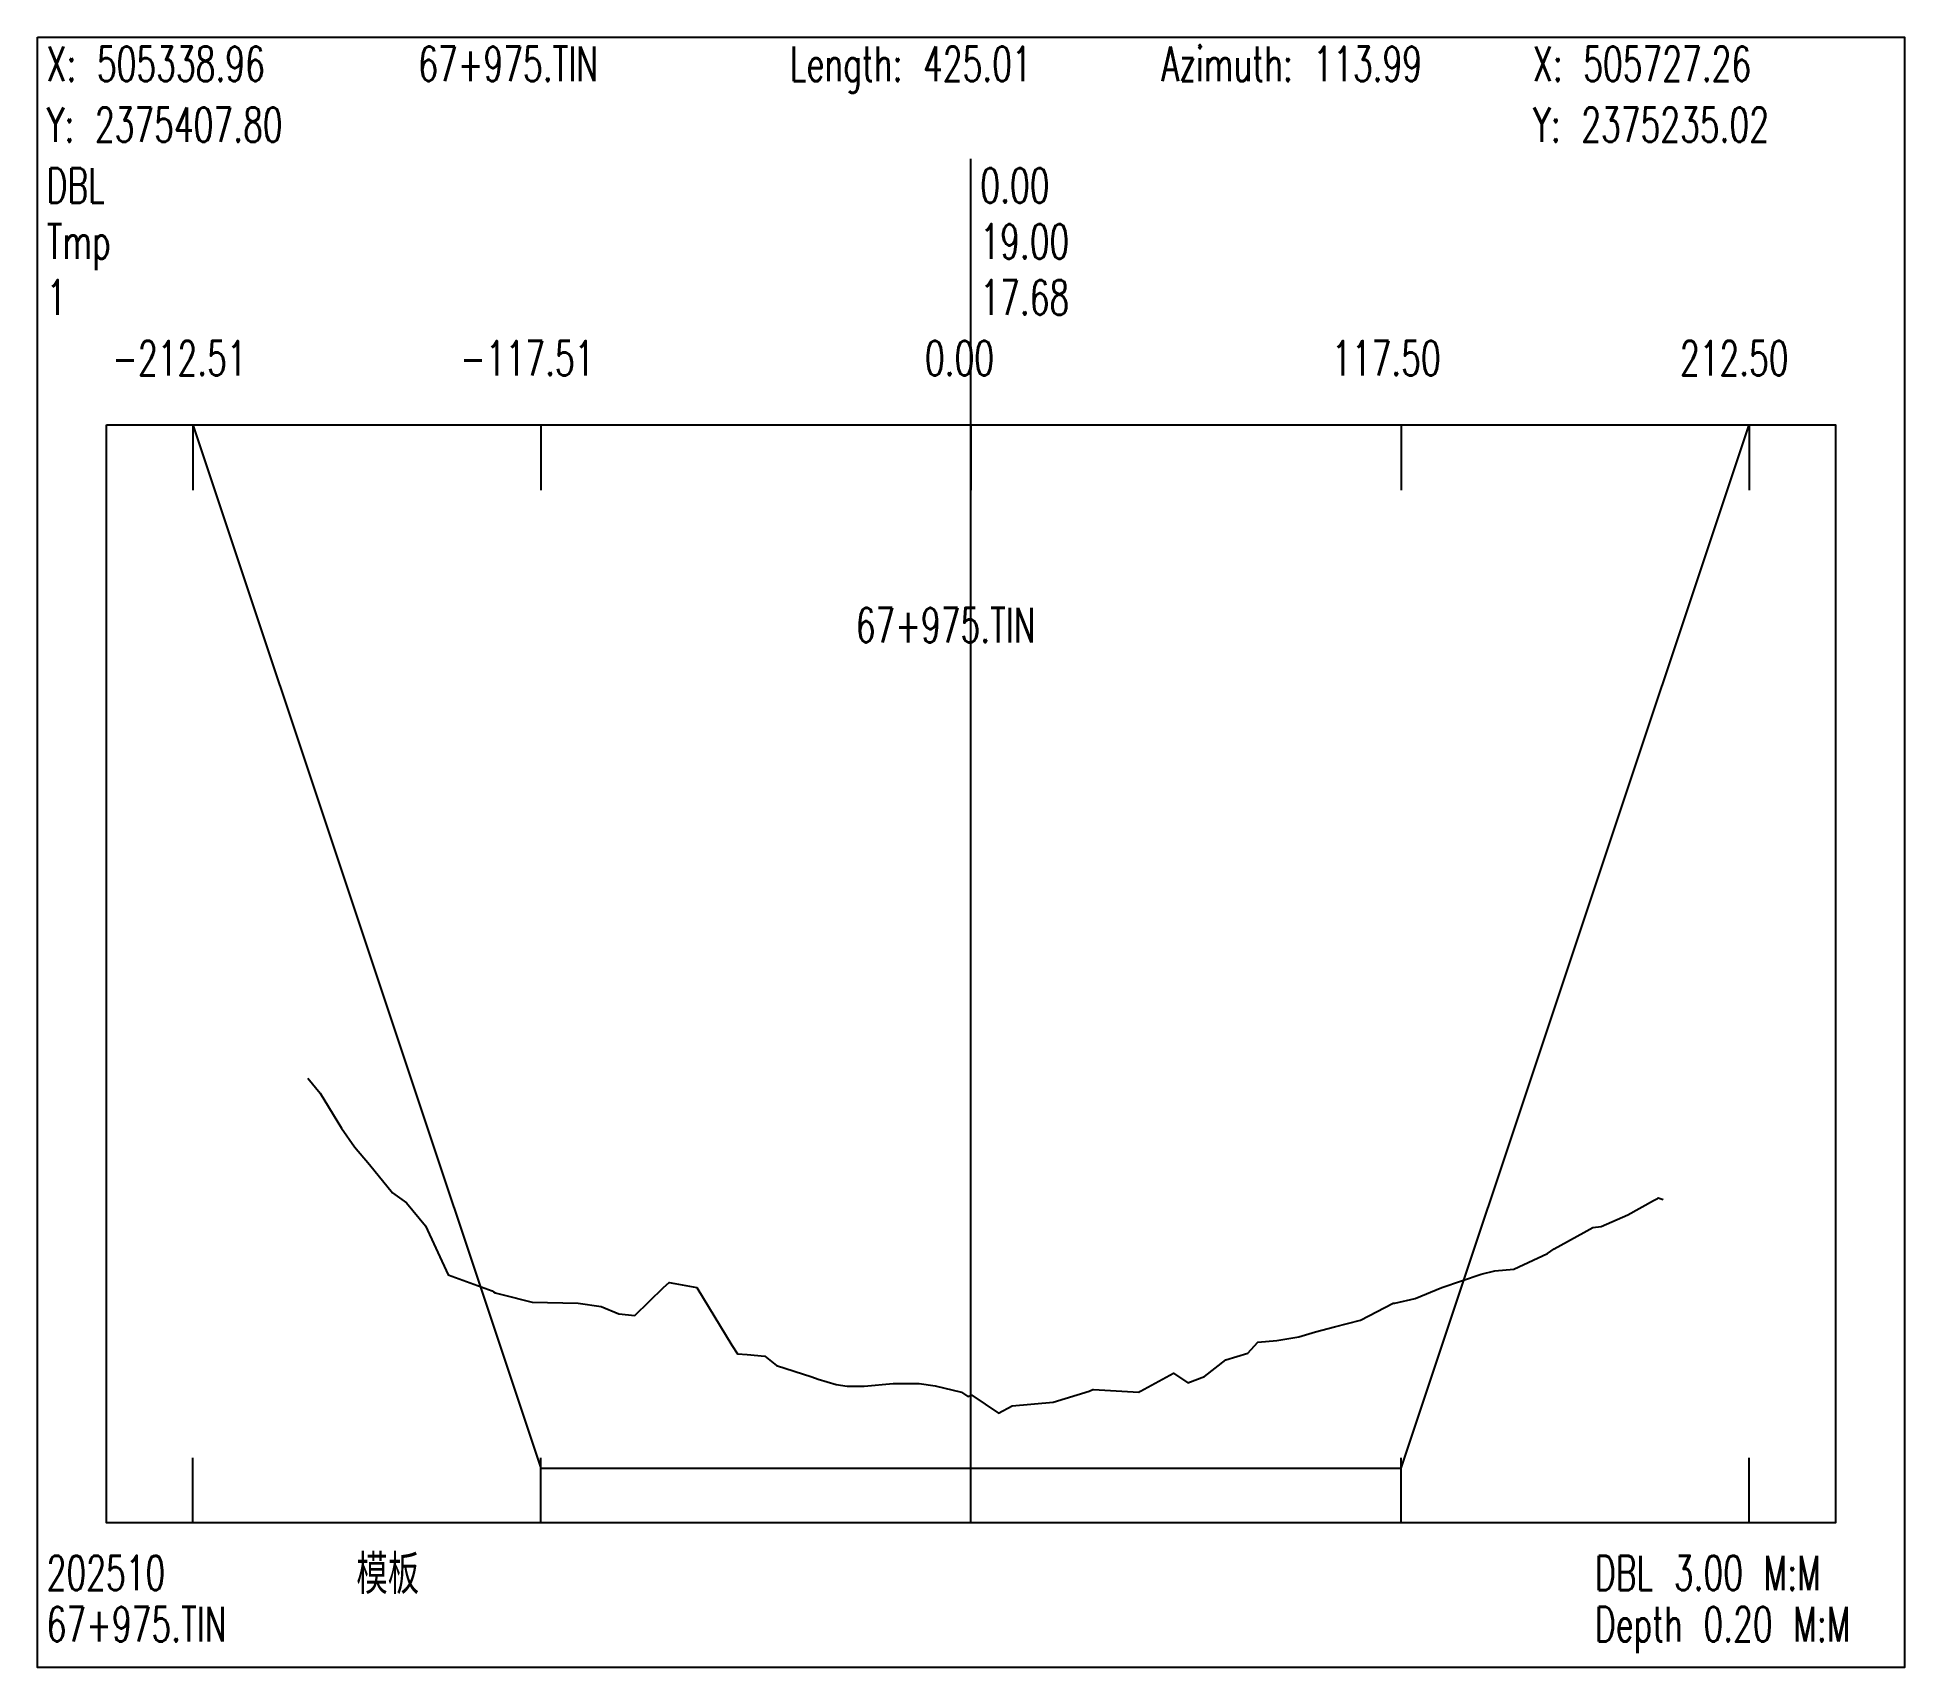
# Model space of a CAD drawing. Extents: x 1 to 171, y -4306 to 0.
# Drawn here: x 1 to 171, y -1484.8 to -1336.3 of the extents above; entities that cross this region are included whole.
import ezdxf

# ---------------------------------------------------------------- set-up
doc = ezdxf.new("R2010")
doc.units = 0
doc.header["$MEASUREMENT"] = 0
doc.layers.add('LABELS', color=7, linetype='Continuous')
doc.layers.add('XSECTION', color=7, linetype='Continuous')
doc.styles.get("Standard").update_dxf_attribs({"font": 'txt.shx'})

msp = doc.modelspace()

# ---------------------------------------------------------------- texts
at = {"layer": 'LABELS', "color": 0, "width": 0.666667}
for s, height, p in [('X: 505338.96', 3.1482, (1.85, -1340.29)), ('67+975.TIN', 3.148, (35.68, -1340.29)), ('Length: 425.01', 3.1482, (69.51, -1340.29)), ('Azimuth: 113.99', 3.1482, (103.34, -1340.29)), ('X: 505727.26', 3.1482, (137.17, -1340.29)), ('Y: 2375407.80', 3.1482, (1.85, -1345.82)), ('Y: 2375235.02', 3.1482, (137.17, -1345.82)), ('DBL', 3.148, (1.85, -1351.35)), ('0.00', 3.148, (86.85, -1351.35)), ('0.00', 3.148, (86.85, -1351.35)), ('Tmp', 3.148, (1.85, -1356.45)), ('19.00', 3.148, (86.85, -1356.45)), ('19.00', 3.148, (86.85, -1356.45)), ('-212.51', 3.148, (7.82, -1367.08)), ('-117.51', 3.148, (39.49, -1367.08)), ('0.00', 3.148, (81.81, -1367.08)), ('117.50', 3.148, (118.87, -1367.08)), ('212.50', 3.148, (150.54, -1367.08)), ('67+975.TIN', 3.148, (75.51, -1391.4)), ('模板', 3.148, (30.04, -1477.71)), ('DBL 3.00 M:M', 3.1482, (142.81, -1477.71)), ('67+975.TIN', 3.148, (1.85, -1482.38)), ('Depth 0.20 M:M', 3.1482, (142.81, -1482.38))]:
    msp.add_text(s, height=height, dxfattribs=at).set_placement(p)
at = {"layer": 'LABELS', "color": 1, "width": 0.666667}
for s, height, p in [('1', 3.15, (1.85, -1361.55)), ('17.68', 3.148, (86.85, -1361.55)), ('17.68', 3.148, (86.85, -1361.55)), ('202510', 3.148, (1.85, -1477.71))]:
    msp.add_text(s, height=height, dxfattribs=at).set_placement(p)

# ---------------------------------------------------------------- linework, layer by layer
at = {"layer": 'XSECTION', "color": 0, "linetype": 'Continuous'}
for points in [[(1, -1336.29), (171, -1336.29), (171, -1484.76), (1, -1484.76), (1, -1336.29)], [(86, -1471.58), (86, -1347.35)], [(86, -1471.58), (86, -1347.35)], [(7.3, -1371.58), (164.71, -1371.58), (164.71, -1471.58), (7.3, -1471.58), (7.3, -1371.58)], [(15.17, -1371.58), (15.17, -1377.52)], [(15.17, -1371.58), (46.83, -1466.58)], [(15.17, -1371.58), (46.83, -1466.58)], [(46.83, -1371.58), (46.83, -1377.52)], [(86, -1371.58), (86, -1377.52)], [(125.17, -1371.58), (125.17, -1377.52)], [(125.17, -1466.58), (156.84, -1371.58)], [(125.17, -1466.58), (156.84, -1371.58)], [(156.84, -1371.58), (156.84, -1377.52)], [(15.17, -1471.58), (15.17, -1465.64)], [(46.83, -1471.58), (46.83, -1465.64)], [(46.83, -1466.58), (86, -1466.58)], [(46.83, -1466.58), (46.83, -1466.58)], [(46.83, -1466.58), (86, -1466.58)], [(86, -1471.58), (86, -1465.64)], [(86, -1466.58), (125.17, -1466.58)], [(86, -1466.58), (125.17, -1466.58)], [(125.17, -1471.58), (125.17, -1465.64)], [(125.17, -1466.58), (125.17, -1466.58)], [(156.84, -1471.58), (156.84, -1465.64)]]:
    msp.add_lwpolyline(points, dxfattribs=at)
at = {"layer": 'XSECTION', "color": 1, "linetype": 'Continuous'}
msp.add_lwpolyline([(25.63, -1431.08), (26.75, -1432.43), (28.7, -1435.63), (29.88, -1437.33), (31.25, -1438.93), (33.33, -1441.53), (34.62, -1442.43), (36.33, -1444.53), (38.4, -1448.98), (42.41, -1450.43), (42.52, -1450.53), (42.68, -1450.63), (43.3, -1450.78), (46.05, -1451.48), (50.25, -1451.58), (52.34, -1451.88), (53.94, -1452.53), (55.41, -1452.68), (58, -1450.13), (58.52, -1449.68), (59.03, -1449.78), (61.05, -1450.13), (64.22, -1455.38), (64.75, -1456.18), (65.62, -1456.23), (67.22, -1456.38), (68.28, -1457.23), (71.52, -1458.28), (72.08, -1458.48), (73.73, -1458.98), (74.74, -1459.13), (76.27, -1459.13), (78.93, -1458.88), (81.29, -1458.88), (82.75, -1459.08), (85.14, -1459.68), (85.72, -1460.08), (86.08, -1459.93), (88.51, -1461.58), (89.75, -1460.93), (93.47, -1460.58), (96.77, -1459.58), (97.1, -1459.43), (97.15, -1459.43), (101.29, -1459.68), (101.32, -1459.68), (101.42, -1459.58), (104.44, -1457.93), (105.74, -1458.83), (107.26, -1458.23), (109.2, -1456.73), (111.19, -1456.13), (112.11, -1455.13), (113.83, -1454.98), (115.86, -1454.63), (117.36, -1454.18), (119.1, -1453.73), (121.46, -1453.13), (124.45, -1451.58), (124.59, -1451.58), (126.44, -1451.13), (128.87, -1450.13), (128.87, -1450.13), (128.87, -1450.13), (132.45, -1448.93), (133.68, -1448.63), (135.41, -1448.48), (138.5, -1447.03), (139.08, -1446.63), (141.8, -1445.13), (142.6, -1444.68), (143.38, -1444.58), (145.81, -1443.53), (148.13, -1442.23), (148.5, -1442.03), (148.57, -1441.98), (149.02, -1442.13)], dxfattribs=at)

msp.set_redraw_order([(e.dxf.handle, doc.entitydb.next_handle()) for e in msp.query("TEXT MTEXT ATTDEF DIMENSION ARC_DIMENSION")])  # texts and dimensions are drawn at this point

doc.saveas('drawing.dxf')
